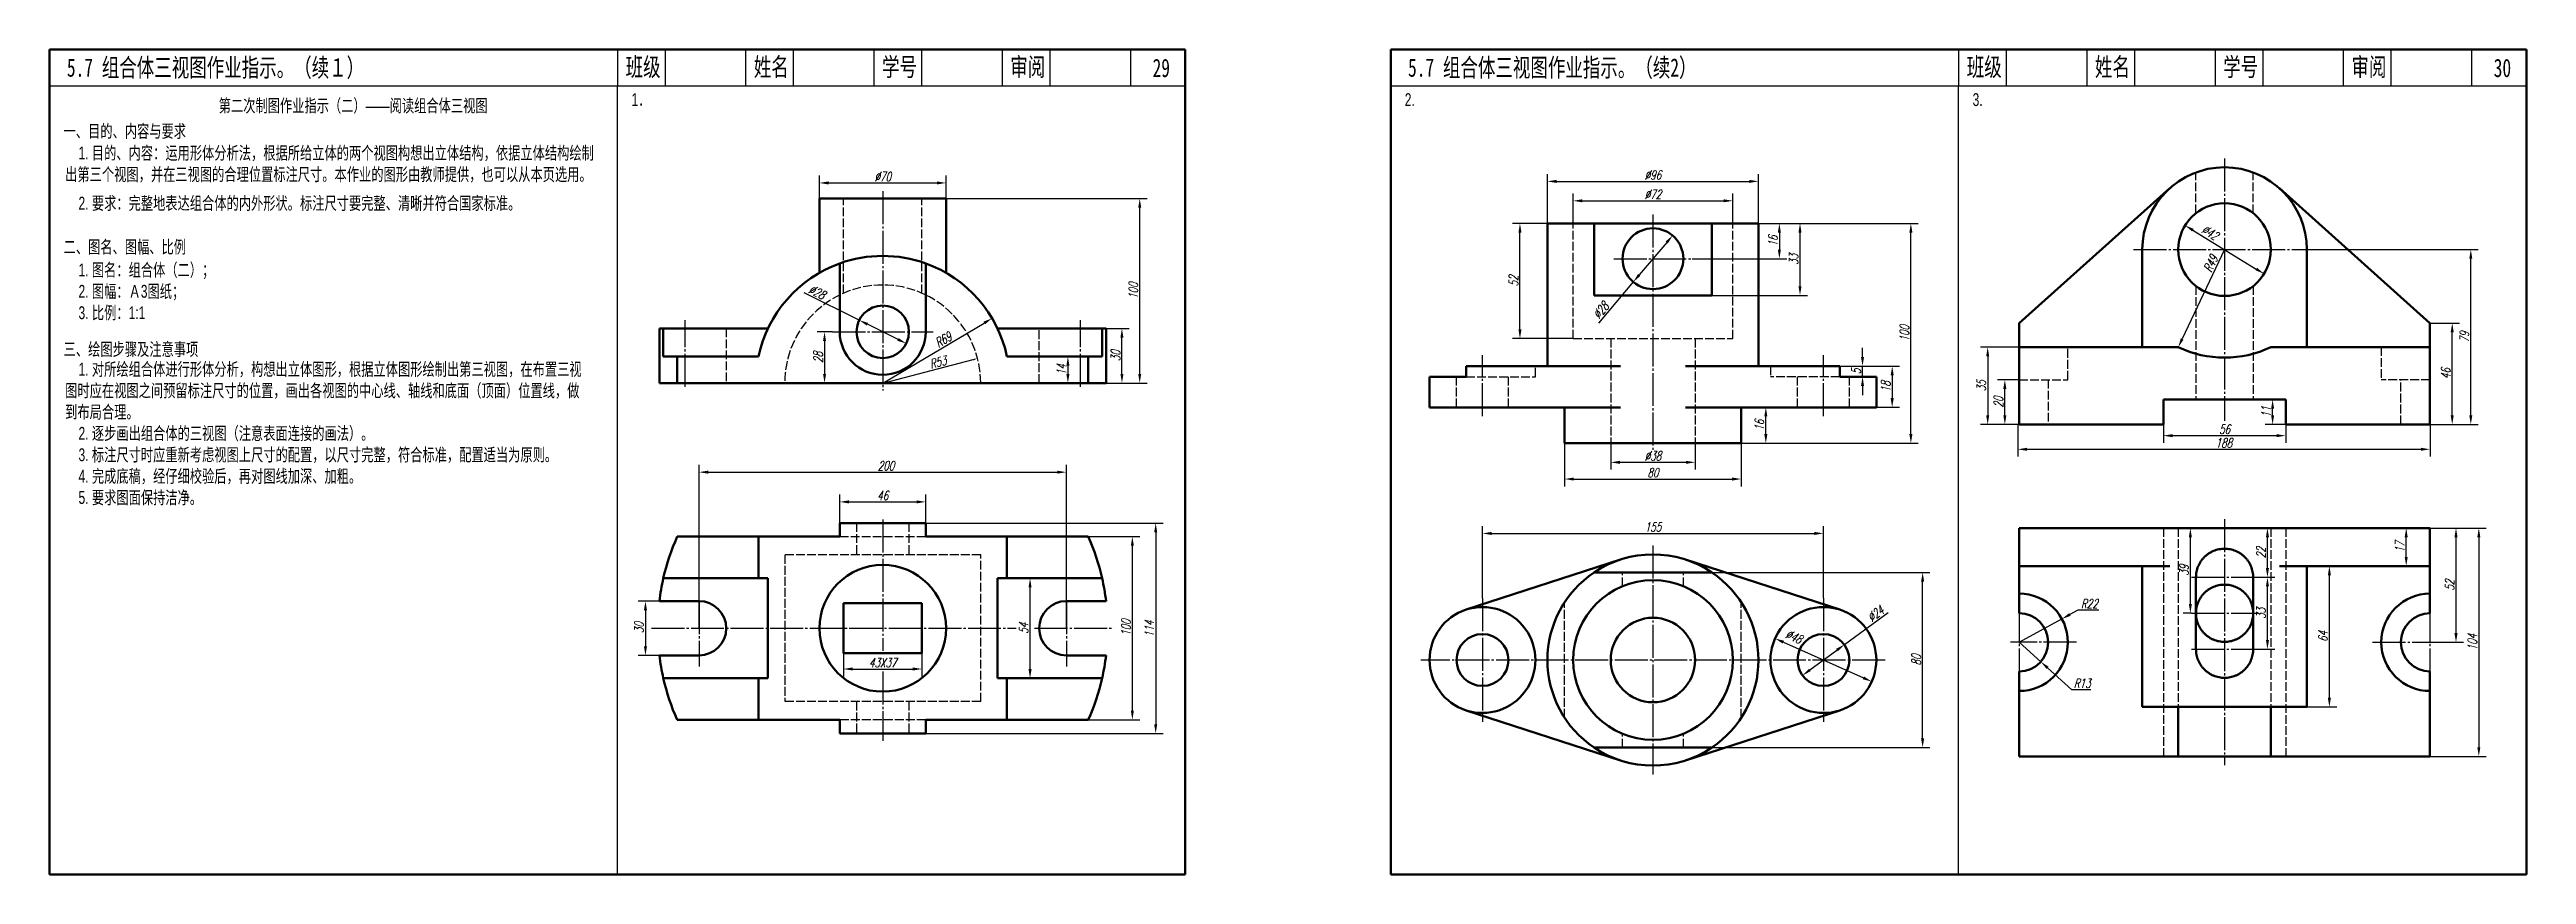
# Model space of a CAD drawing. Header units: millimetres. Extents: x 94 to 2877, y 87 to 1089.
# Drawn here: x 1623 to 2299, y 90 to 315 of the extents above; entities that cross this region are included whole.
import ezdxf

# ---------------------------------------------------------------- set-up
doc = ezdxf.new("R2010")
doc.units = ezdxf.units.MM
doc.header["$LTSCALE"] = 0.6
doc.header["$PDMODE"] = 33
doc.header["$PDSIZE"] = 1.5
doc.linetypes.add('myCENTER', pattern=[18, 15, -1, 1, -1])
doc.linetypes.add('myHIDDEN', pattern=[5, 4, -1])
doc.layers.get('Defpoints').update_dxf_attribs({"lineweight": 20})
for name, color, linetype, lineweight in [('中心线', 7, 'myCENTER', 25), ('尺寸', 7, 'Continuous', 25), ('标题文字', 7, 'Continuous', 25), ('粗实线', 7, 'Continuous', 50), ('细实线', 7, 'Continuous', 25), ('虚线', 7, 'myHIDDEN', 25)]:
    doc.layers.add(name, color=color, linetype=linetype, lineweight=lineweight)
doc.styles.add('图中汉字2-3.5号', font='', dxfattribs={"width": 0.7, "height": 3.5})
doc.styles.add('尺寸文字1-2.5号', font='txt.shx', dxfattribs={"width": 0.7, "oblique": 15, "height": 2.5})
doc.styles.add('标题汉字1-5号', font='', dxfattribs={"width": 0.7, "height": 5})
doc.styles.add('标题汉字2-3.5号', font='', dxfattribs={"width": 0.7, "height": 3.5})
doc.styles.get('图中汉字2-3.5号').set_extended_font_data('FZFangSong-Z02')
doc.styles.get('标题汉字1-5号').set_extended_font_data('SimSun')
doc.styles.get('标题汉字2-3.5号').set_extended_font_data('FZFangSong-Z02')
doc.dimstyles.new('尺寸25', dxfattribs={"dimtxt": 2.5, "dimasz": 2.5, "dimexe": 2, "dimexo": 0, "dimgap": 0.5, "dimtad": 1, "dimdec": 0, "dimdsep": 46, "dimtxsty": '尺寸文字1-2.5号', "dimcen": 0, "dimadec": 0, "dimazin": 0, "dimtfac": 1, "dimtdec": 0, "dimtmove": 0, "dimatfit": 3, "dimfxl": 1, "dimarcsym": 0})
doc.dimstyles.new('尺寸25$3', dxfattribs={"dimtxt": 2.5, "dimasz": 2.5, "dimexe": 1, "dimexo": 0, "dimgap": 0.5, "dimtad": 1, "dimdec": 0, "dimdsep": 46, "dimtxsty": '尺寸文字1-2.5号', "dimcen": 0, "dimadec": 0, "dimazin": 0, "dimtfac": 1, "dimtdec": 0, "dimtmove": 0, "dimatfit": 1, "dimfxl": 1, "dimarcsym": 0})
doc.dimstyles.new('尺寸25$4', dxfattribs={"dimtxt": 2.5, "dimasz": 2.5, "dimexe": 1, "dimexo": 0, "dimgap": 0.5, "dimtad": 1, "dimdec": 0, "dimdsep": 46, "dimtxsty": '尺寸文字1-2.5号', "dimcen": 0, "dimadec": 0, "dimazin": 0, "dimtfac": 1, "dimtdec": 0, "dimtmove": 0, "dimatfit": 1, "dimfxl": 1, "dimarcsym": 0})
doc.dimstyles.new('水平标注25', dxfattribs={"dimtxt": 2.5, "dimasz": 2.5, "dimexe": 2, "dimexo": 0, "dimgap": 0.5, "dimtad": 1, "dimtih": 1, "dimtoh": 1, "dimdec": 0, "dimzin": 0, "dimdsep": 46, "dimtxsty": '尺寸文字1-2.5号', "dimcen": 0, "dimadec": 0, "dimazin": 0, "dimtfac": 1, "dimtdec": 0, "dimtmove": 1, "dimatfit": 3, "dimfxl": 1, "dimtolj": 1, "dimtzin": 0, "dimarcsym": 0})

msp = doc.modelspace()

# ---------------------------------------------------------------- texts
at = {"layer": '中心线', "char_height": 3.5, "attachment_point": 1, "style": '图中汉字2-3.5号'}
for s, insert, width in [('    1. 目的、内容：运用形体分析法，根据所给立体的两个视图构想出立体结构，依据立体结构绘制出第三个视图，并在三视图的合理位置标注尺寸。本作业的图形由教师提供，也可以从本页选用。', (1627.698, 288.261), 143.92773), ('    2. 要求：完整地表达组合体的内外形状。标注尺寸要完整、清晰并符合国家标准。', (1627.698, 274.567), 142.62311), ('    1. 图名：组合体（二）；\\P    2. 图幅：Ａ3图纸；\\P    3. 比例：1:1', (1627.698, 256.358), 141.9708), ('    1. 对所绘组合体进行形体分析，构想出立体图形，根据立体图形绘制出第三视图，在布置三视图时应在视图之间预留标注尺寸的位置，画出各视图的中心线、轴线和底面（顶面）位置线，做到布局合理。\\P    2. 逐步画出组合体的三视图（注意表面连接的画法）。\\P    3. 标注尺寸时应重新考虑视图上尺寸的配置，以尺寸完整，符合标准，配置适当为原则。\\P    4. 完成底稿，经仔细校验后，再对图线加深、加粗。\\P    5. 要求图面保持洁净。', (1627.698, 229.285), 142.29695)]:
    msp.add_mtext(s, dxfattribs=dict(at, insert=insert, width=width))
at = {"layer": '尺寸', "insert": (1865.951, 229.409), "char_height": 2.5, "attachment_point": 5, "rotation": 14.486862, "style": '尺寸文字1-2.5号'}
msp.add_mtext('R53', dxfattribs=at)
at = {"layer": '标题文字', "width": 0.7}
for s, height, style, p in [('5.7 组合体三视图作业指示。（续１）', 5, '标题汉字1-5号', (1628.164, 307.314)), ('班级', 5, '标题汉字1-5号', (1780.655, 307.48)), ('姓名', 5, '标题汉字1-5号', (1815.655, 307.48)), ('学号', 5, '标题汉字1-5号', (1850.655, 307.48)), ('审阅', 5, '标题汉字1-5号', (1885.655, 307.48)), ('29', 5, '标题汉字1-5号', (1924.486, 307.212)), ('5.7 组合体三视图作业指示。（续2）', 5, '标题汉字1-5号', (1994.211, 307.314)), ('班级', 5, '标题汉字1-5号', (2146.703, 307.48)), ('姓名', 5, '标题汉字1-5号', (2181.703, 307.48)), ('学号', 5, '标题汉字1-5号', (2216.703, 307.48)), ('审阅', 5, '标题汉字1-5号', (2251.703, 307.48)), ('30', 5, '标题汉字1-5号', (2290.534, 307.212)), ('第二次制图作业指示（二）——阅读组合体三视图', 3.5, '标题汉字2-3.5号', (1669.603, 297.669)), ('1． ', 3.5, '标题汉字2-3.5号', (1782.267, 299.309)), ('2.', 3.5, '标题汉字2-3.5号', (1993.315, 299.309)), ('3.', 3.5, '标题汉字2-3.5号', (2148.315, 299.309)), ('一、目的、内容与要求', 3.5, '图中汉字2-3.5号', (1627.267, 290.727)), ('二、图名、图幅、比例', 3.5, '图中汉字2-3.5号', (1627.267, 259.129)), ('三、绘图步骤及注意事项', 3.5, '图中汉字2-3.5号', (1627.267, 231.218))]:
    msp.add_text(s, height=height, dxfattribs=dict(at, style=style)).set_placement(p)

# ---------------------------------------------------------------- blocks, each defined once
blk = doc.blocks.new('*D46')
at = {"layer": 'Defpoints', "color": 0}
for p in [(1900.96, 199.44), (1800.71, 156.86), (1900.96, 156.86)]:
    blk.add_point(p, dxfattribs=at)
at = {"layer": '尺寸', "color": 0, "lineweight": -2}
for p, q in [((1800.71, 156.86), (1800.71, 201.44)), ((1803.21, 199.44), (1898.46, 199.44)), ((1900.96, 156.86), (1900.96, 201.44))]:
    blk.add_line(p, q, dxfattribs=at)
at = {"layer": '尺寸', "color": 0}
for points in [[(1803.21, 199.86), (1803.21, 199.02), (1800.71, 199.44)], [(1898.46, 199.86), (1898.46, 199.02), (1900.96, 199.44)]]:
    blk.add_solid(points, dxfattribs=at)
at = {"layer": '尺寸', "color": 0, "insert": (1851.73, 201.19), "char_height": 2.5, "attachment_point": 5, "style": '尺寸文字1-2.5号'}
blk.add_mtext('200', dxfattribs=at)
blk = doc.blocks.new('*D47')
at = {"layer": 'Defpoints', "color": 0}
for p in [(1880.69, 241.41), (1850.84, 223.75)]:
    blk.add_point(p, dxfattribs=at)
at = {"layer": '尺寸', "color": 0, "lineweight": -2}
blk.add_line((1850.84, 223.75), (1878.54, 240.13), dxfattribs=at)
at = {"layer": '尺寸', "color": 0}
blk.add_solid([(1878.33, 240.49), (1878.75, 239.78), (1880.69, 241.41)], dxfattribs=at)
at = {"layer": '尺寸', "color": 0, "insert": (1867.38, 235.57), "char_height": 2.5, "attachment_point": 5, "rotation": 30.59778, "style": '尺寸文字1-2.5号'}
blk.add_mtext('R69', dxfattribs=at)
blk = doc.blocks.new('*D48')
at = {"layer": 'Defpoints', "color": 0}
for p in [(1891.05, 170.5), (1910.72, 170.5), (1910.72, 143.22)]:
    blk.add_point(p, dxfattribs=at)
at = {"layer": '尺寸', "color": 0, "lineweight": -2}
for p, q in [((1910.72, 170.5), (1889.05, 170.5)), ((1891.05, 145.72), (1891.05, 168)), ((1910.72, 143.22), (1889.05, 143.22))]:
    blk.add_line(p, q, dxfattribs=at)
at = {"layer": '尺寸', "color": 0}
for points in [[(1890.64, 168), (1891.47, 168), (1891.05, 170.5)], [(1890.64, 145.72), (1891.47, 145.72), (1891.05, 143.22)]]:
    blk.add_solid(points, dxfattribs=at)
at = {"layer": '尺寸', "color": 0, "insert": (1889.3, 156.85), "char_height": 2.5, "attachment_point": 5, "rotation": 90, "style": '尺寸文字1-2.5号'}
blk.add_mtext('54', dxfattribs=at)
blk = doc.blocks.new('*D49')
at = {"layer": 'Defpoints', "color": 0}
for p in [(1906.93, 181.86), (1918.97, 181.86), (1906.93, 131.86)]:
    blk.add_point(p, dxfattribs=at)
at = {"layer": '尺寸', "color": 0, "lineweight": -2}
for p, q in [((1906.93, 181.86), (1920.97, 181.86)), ((1918.97, 134.36), (1918.97, 179.36)), ((1906.93, 131.86), (1920.97, 131.86))]:
    blk.add_line(p, q, dxfattribs=at)
at = {"layer": '尺寸', "color": 0}
for points in [[(1918.56, 179.36), (1919.39, 179.36), (1918.97, 181.86)], [(1918.56, 134.36), (1919.39, 134.36), (1918.97, 131.86)]]:
    blk.add_solid(points, dxfattribs=at)
at = {"layer": '尺寸', "color": 0, "insert": (1917.22, 157.01), "char_height": 2.5, "attachment_point": 5, "rotation": 90, "style": '尺寸文字1-2.5号'}
blk.add_mtext('100', dxfattribs=at)
blk = doc.blocks.new('*D50')
at = {"layer": 'Defpoints', "color": 0}
for p in [(1904.8, 230.99), (1901.38, 223.75), (1904.8, 223.75)]:
    blk.add_point(p, dxfattribs=at)
at = {"layer": '尺寸', "color": 0, "lineweight": -2}
for p, q in [((1904.8, 230.99), (1899.38, 230.99)), ((1904.8, 223.75), (1899.38, 223.75)), ((1901.38, 228.49), (1901.38, 226.25))]:
    blk.add_line(p, q, dxfattribs=at)
at = {"layer": '尺寸', "color": 0}
for points in [[(1900.97, 228.49), (1901.8, 228.49), (1901.38, 230.99)], [(1900.97, 226.25), (1901.8, 226.25), (1901.38, 223.75)]]:
    blk.add_solid(points, dxfattribs=at)
at = {"layer": '尺寸', "color": 0, "insert": (1899.63, 227.37), "char_height": 2.5, "attachment_point": 5, "rotation": 90, "style": '尺寸文字1-2.5号'}
blk.add_mtext('14', dxfattribs=at)
blk = doc.blocks.new('*D51')
at = {"layer": 'Defpoints', "color": 0}
for p in [(1911.8, 238.63), (1916.13, 238.63), (1911.8, 223.75)]:
    blk.add_point(p, dxfattribs=at)
at = {"layer": '尺寸', "color": 0, "lineweight": -2}
for p, q in [((1911.8, 238.63), (1918.13, 238.63)), ((1916.13, 226.25), (1916.13, 236.13)), ((1911.8, 223.75), (1918.13, 223.75))]:
    blk.add_line(p, q, dxfattribs=at)
at = {"layer": '尺寸', "color": 0}
for points in [[(1915.71, 236.13), (1916.54, 236.13), (1916.13, 238.63)], [(1915.71, 226.25), (1916.54, 226.25), (1916.13, 223.75)]]:
    blk.add_solid(points, dxfattribs=at)
at = {"layer": '尺寸', "color": 0, "insert": (1914.38, 231.19), "char_height": 2.5, "attachment_point": 5, "rotation": 90, "style": '尺寸文字1-2.5号'}
blk.add_mtext('30', dxfattribs=at)
blk = doc.blocks.new('*D52')
at = {"layer": 'Defpoints', "color": 0}
for p in [(1868.12, 274.06), (1920.98, 274.06), (1916.75, 223.75)]:
    blk.add_point(p, dxfattribs=at)
at = {"layer": '尺寸', "color": 0, "lineweight": -2}
for p, q in [((1868.12, 274.06), (1922.98, 274.06)), ((1920.98, 226.25), (1920.98, 271.56)), ((1916.75, 223.75), (1922.98, 223.75))]:
    blk.add_line(p, q, dxfattribs=at)
at = {"layer": '尺寸', "color": 0}
for points in [[(1920.57, 271.56), (1921.4, 271.56), (1920.98, 274.06)], [(1920.57, 226.25), (1921.4, 226.25), (1920.98, 223.75)]]:
    blk.add_solid(points, dxfattribs=at)
at = {"layer": '尺寸', "color": 0, "insert": (1919.23, 248.91), "char_height": 2.5, "attachment_point": 5, "rotation": 90, "style": '尺寸文字1-2.5号'}
blk.add_mtext('100', dxfattribs=at)
blk = doc.blocks.new('*D53')
at = {"layer": 'Defpoints', "color": 0}
for p in [(1862.56, 185.57), (1862.56, 128.16), (1925.34, 128.16)]:
    blk.add_point(p, dxfattribs=at)
at = {"layer": '尺寸', "color": 0, "lineweight": -2}
for p, q in [((1862.56, 185.57), (1927.34, 185.57)), ((1925.34, 183.07), (1925.34, 130.66)), ((1862.56, 128.16), (1927.34, 128.16))]:
    blk.add_line(p, q, dxfattribs=at)
at = {"layer": '尺寸', "color": 0}
for points in [[(1924.93, 183.07), (1925.76, 183.07), (1925.34, 185.57)], [(1924.93, 130.66), (1925.76, 130.66), (1925.34, 128.16)]]:
    blk.add_solid(points, dxfattribs=at)
at = {"layer": '尺寸', "color": 0, "insert": (1923.59, 156.68), "char_height": 2.5, "attachment_point": 5, "rotation": 90, "style": '尺寸文字1-2.5号'}
blk.add_mtext('114', dxfattribs=at)
blk = doc.blocks.new('*D54')
at = {"layer": 'Defpoints', "color": 0}
for p in [(1868.12, 278.33), (1833.55, 274.06), (1868.12, 274.06)]:
    blk.add_point(p, dxfattribs=at)
at = {"layer": '尺寸', "color": 0, "lineweight": -2}
for p, q in [((1833.55, 274.06), (1833.55, 280.33)), ((1836.05, 278.33), (1865.62, 278.33)), ((1868.12, 274.06), (1868.12, 280.33))]:
    blk.add_line(p, q, dxfattribs=at)
at = {"layer": '尺寸', "color": 0}
for points in [[(1836.05, 278.75), (1836.05, 277.92), (1833.55, 278.33)], [(1865.62, 278.75), (1865.62, 277.92), (1868.12, 278.33)]]:
    blk.add_solid(points, dxfattribs=at)
at = {"layer": '尺寸', "color": 0, "insert": (1850.84, 280.08), "char_height": 2.5, "attachment_point": 5, "style": '尺寸文字1-2.5号'}
blk.add_mtext('%%c70', dxfattribs=at)
blk = doc.blocks.new('*D55')
at = {"layer": 'Defpoints', "color": 0}
for p in [(1840.12, 150.03), (1861.55, 150.03), (1861.55, 145.75)]:
    blk.add_point(p, dxfattribs=at)
at = {"layer": '尺寸', "color": 0, "lineweight": -2}
for p, q in [((1840.12, 150.03), (1840.12, 143.75)), ((1861.55, 150.03), (1861.55, 143.75)), ((1842.62, 145.75), (1859.05, 145.75))]:
    blk.add_line(p, q, dxfattribs=at)
at = {"layer": '尺寸', "color": 0}
for points in [[(1842.62, 146.17), (1842.62, 145.34), (1840.12, 145.75)], [(1859.05, 146.17), (1859.05, 145.34), (1861.55, 145.75)]]:
    blk.add_solid(points, dxfattribs=at)
at = {"layer": '尺寸', "color": 0, "insert": (1850.84, 147.5), "char_height": 2.5, "attachment_point": 5, "style": '尺寸文字1-2.5号'}
blk.add_mtext('43X37', dxfattribs=at)
blk = doc.blocks.new('*D56')
at = {"layer": 'Defpoints', "color": 0}
for p in [(1789.87, 164.27), (1786.08, 149.45), (1789.87, 149.45)]:
    blk.add_point(p, dxfattribs=at)
at = {"layer": '尺寸', "color": 0, "lineweight": -2}
for p, q in [((1789.87, 164.27), (1784.08, 164.27)), ((1786.08, 161.77), (1786.08, 151.95)), ((1789.87, 149.45), (1784.08, 149.45))]:
    blk.add_line(p, q, dxfattribs=at)
at = {"layer": '尺寸', "color": 0}
for points in [[(1785.66, 161.77), (1786.5, 161.77), (1786.08, 164.27)], [(1785.66, 151.95), (1786.5, 151.95), (1786.08, 149.45)]]:
    blk.add_solid(points, dxfattribs=at)
at = {"layer": '尺寸', "color": 0, "insert": (1784.33, 157.02), "char_height": 2.5, "attachment_point": 5, "rotation": 90, "style": '尺寸文字1-2.5号'}
blk.add_mtext('30', dxfattribs=at)
blk = doc.blocks.new('*D57')
at = {"layer": 'Defpoints', "color": 0}
for p in [(1837.11, 237.72), (1834.96, 223.75), (1850.84, 223.75)]:
    blk.add_point(p, dxfattribs=at)
at = {"layer": '尺寸', "color": 0, "lineweight": -2}
for p, q in [((1837.11, 237.72), (1832.96, 237.72)), ((1834.96, 235.22), (1834.96, 226.25)), ((1850.84, 223.75), (1832.96, 223.75))]:
    blk.add_line(p, q, dxfattribs=at)
at = {"layer": '尺寸', "color": 0}
for points in [[(1834.54, 235.22), (1835.37, 235.22), (1834.96, 237.72)], [(1834.54, 226.25), (1835.37, 226.25), (1834.96, 223.75)]]:
    blk.add_solid(points, dxfattribs=at)
at = {"layer": '尺寸', "color": 0, "insert": (1833.21, 230.74), "char_height": 2.5, "attachment_point": 5, "rotation": 90, "style": '尺寸文字1-2.5号'}
blk.add_mtext('28', dxfattribs=at)
blk = doc.blocks.new('*D1')
at = {"layer": 'Defpoints', "color": 0}
for p in [(1844.43, 240.9), (1857.25, 234.54)]:
    blk.add_point(p, dxfattribs=at)
at = {"layer": '尺寸', "color": 0, "lineweight": -2}
for p, q in [((1844.43, 240.9), (1829.39, 248.37)), ((1855.01, 235.65), (1846.67, 239.79))]:
    blk.add_line(p, q, dxfattribs=at)
at = {"layer": '尺寸', "color": 0}
for points in [[(1846.85, 240.16), (1846.48, 239.42), (1844.43, 240.9)], [(1855.19, 236.02), (1854.82, 235.28), (1857.25, 234.54)]]:
    blk.add_solid(points, dxfattribs=at)
at = {"layer": '尺寸', "color": 0, "insert": (1832.89, 248.59), "char_height": 2.5, "attachment_point": 5, "rotation": 333.59202, "style": '尺寸文字1-2.5号'}
blk.add_mtext('%%c28', dxfattribs=at)
blk = doc.blocks.new('*D60')
at = {"layer": 'Defpoints', "color": 0}
for p in [(1862.56, 191.33), (1839.11, 185.57), (1862.56, 185.57)]:
    blk.add_point(p, dxfattribs=at)
at = {"layer": '尺寸', "color": 0, "lineweight": -2}
for p, q in [((1839.11, 185.57), (1839.11, 193.33)), ((1841.61, 191.33), (1860.06, 191.33)), ((1862.56, 185.57), (1862.56, 193.33))]:
    blk.add_line(p, q, dxfattribs=at)
at = {"layer": '尺寸', "color": 0}
for points in [[(1841.61, 191.75), (1841.61, 190.92), (1839.11, 191.33)], [(1860.06, 191.75), (1860.06, 190.92), (1862.56, 191.33)]]:
    blk.add_solid(points, dxfattribs=at)
at = {"layer": '尺寸', "color": 0, "insert": (1850.84, 193.08), "char_height": 2.5, "attachment_point": 5, "style": '尺寸文字1-2.5号'}
blk.add_mtext('46', dxfattribs=at)
blk = doc.blocks.new('*D61')
at = {"layer": 'Defpoints', "color": 0}
for p in [(2089.86, 278.76), (2032.26, 267.29), (2089.86, 267.29)]:
    blk.add_point(p, dxfattribs=at)
at = {"layer": '尺寸', "color": 0, "lineweight": -2}
for p, q in [((2032.26, 267.29), (2032.26, 280.76)), ((2034.76, 278.76), (2087.36, 278.76)), ((2089.86, 267.29), (2089.86, 280.76))]:
    blk.add_line(p, q, dxfattribs=at)
at = {"layer": '尺寸', "color": 0}
for points in [[(2034.76, 279.18), (2034.76, 278.34), (2032.26, 278.76)], [(2087.36, 279.18), (2087.36, 278.34), (2089.86, 278.76)]]:
    blk.add_solid(points, dxfattribs=at)
at = {"layer": '尺寸', "color": 0, "insert": (2061.06, 280.51), "char_height": 2.5, "attachment_point": 5, "style": '尺寸文字1-2.5号'}
blk.add_mtext('%%c96', dxfattribs=at)
blk = doc.blocks.new('*D62')
at = {"layer": 'Defpoints', "color": 0}
for p in [(2082.84, 273.46), (2039.28, 267.29), (2082.84, 267.29)]:
    blk.add_point(p, dxfattribs=at)
at = {"layer": '尺寸', "color": 0, "lineweight": -2}
for p, q in [((2039.28, 267.29), (2039.28, 275.46)), ((2041.78, 273.46), (2080.34, 273.46)), ((2082.84, 267.29), (2082.84, 275.46))]:
    blk.add_line(p, q, dxfattribs=at)
at = {"layer": '尺寸', "color": 0}
for points in [[(2041.78, 273.88), (2041.78, 273.05), (2039.28, 273.46)], [(2080.34, 273.88), (2080.34, 273.05), (2082.84, 273.46)]]:
    blk.add_solid(points, dxfattribs=at)
at = {"layer": '尺寸', "color": 0, "insert": (2061.06, 275.21), "char_height": 2.5, "attachment_point": 5, "style": '尺寸文字1-2.5号'}
blk.add_mtext('%%c72', dxfattribs=at)
blk = doc.blocks.new('*D63')
at = {"layer": 'Defpoints', "color": 0}
for p in [(2066.43, 263.99), (2055.7, 251.33)]:
    blk.add_point(p, dxfattribs=at)
at = {"layer": '尺寸', "color": 0, "lineweight": -2}
for p, q in [((2064.81, 262.08), (2057.32, 253.24)), ((2055.7, 251.33), (2046.2, 240.11))]:
    blk.add_line(p, q, dxfattribs=at)
at = {"layer": '尺寸', "color": 0}
for points in [[(2064.49, 262.35), (2065.13, 261.82), (2066.43, 263.99)], [(2057, 253.51), (2057.64, 252.97), (2055.7, 251.33)]]:
    blk.add_solid(points, dxfattribs=at)
at = {"layer": '尺寸', "color": 0, "insert": (2046.83, 243.56), "char_height": 2.5, "attachment_point": 5, "rotation": 49.74022, "style": '尺寸文字1-2.5号'}
blk.add_mtext('%%c28', dxfattribs=at)
blk = doc.blocks.new('*D64')
at = {"layer": 'Defpoints', "color": 0}
for p in [(2077.14, 267.29), (2101.2, 267.29), (2077.14, 247.64)]:
    blk.add_point(p, dxfattribs=at)
at = {"layer": '尺寸', "color": 0, "lineweight": -2}
for p, q in [((2077.14, 267.29), (2103.2, 267.29)), ((2101.2, 250.14), (2101.2, 264.79)), ((2077.14, 247.64), (2103.2, 247.64))]:
    blk.add_line(p, q, dxfattribs=at)
at = {"layer": '尺寸', "color": 0}
for points in [[(2100.78, 264.79), (2101.61, 264.79), (2101.2, 267.29)], [(2100.78, 250.14), (2101.61, 250.14), (2101.2, 247.64)]]:
    blk.add_solid(points, dxfattribs=at)
at = {"layer": '尺寸', "color": 0, "insert": (2099.45, 257.46), "char_height": 2.5, "attachment_point": 5, "rotation": 90, "style": '尺寸文字1-2.5号'}
blk.add_mtext('33', dxfattribs=at)
blk = doc.blocks.new('*D65')
at = {"layer": 'Defpoints', "color": 0}
for p in [(2077.52, 267.29), (2071.76, 257.66), (2095.57, 257.66)]:
    blk.add_point(p, dxfattribs=at)
at = {"layer": '尺寸', "color": 0, "lineweight": -2}
for p, q in [((2077.52, 267.29), (2097.57, 267.29)), ((2095.57, 264.79), (2095.57, 260.16)), ((2071.76, 257.66), (2097.57, 257.66))]:
    blk.add_line(p, q, dxfattribs=at)
at = {"layer": '尺寸', "color": 0}
for points in [[(2095.15, 264.79), (2095.98, 264.79), (2095.57, 267.29)], [(2095.15, 260.16), (2095.98, 260.16), (2095.57, 257.66)]]:
    blk.add_solid(points, dxfattribs=at)
at = {"layer": '尺寸', "color": 0, "insert": (2093.82, 262.48), "char_height": 2.5, "attachment_point": 5, "rotation": 90, "style": '尺寸文字1-2.5号'}
blk.add_mtext('16', dxfattribs=at)
blk = doc.blocks.new('*D66')
at = {"layer": 'Defpoints', "color": 0}
for p in [(2112.05, 228.34), (2112.05, 225.48), (2118.27, 228.34)]:
    blk.add_point(p, dxfattribs=at)
at = {"layer": '尺寸', "color": 0, "lineweight": -2}
for p, q in [((2118.27, 230.84), (2118.27, 233.34)), ((2112.05, 228.34), (2120.27, 228.34)), ((2112.05, 225.48), (2120.27, 225.48)), ((2118.27, 225.48), (2118.27, 228.34)), ((2118.27, 222.98), (2118.27, 220.48))]:
    blk.add_line(p, q, dxfattribs=at)
at = {"layer": '尺寸', "color": 0}
for points in [[(2117.85, 230.84), (2118.68, 230.84), (2118.27, 228.34)], [(2117.85, 222.98), (2118.68, 222.98), (2118.27, 225.48)]]:
    blk.add_solid(points, dxfattribs=at)
at = {"layer": '尺寸', "color": 0, "insert": (2116.52, 226.91), "char_height": 2.5, "attachment_point": 5, "rotation": 90, "style": '尺寸文字1-2.5号'}
blk.add_mtext('5', dxfattribs=at)
blk = doc.blocks.new('*D67')
at = {"layer": 'Defpoints', "color": 0}
for p in [(2112.05, 228.34), (2122.03, 217.13), (2126.36, 217.13)]:
    blk.add_point(p, dxfattribs=at)
at = {"layer": '尺寸', "color": 0, "lineweight": -2}
for p, q in [((2112.05, 228.34), (2128.36, 228.34)), ((2126.36, 225.84), (2126.36, 219.63)), ((2122.03, 217.13), (2128.36, 217.13))]:
    blk.add_line(p, q, dxfattribs=at)
at = {"layer": '尺寸', "color": 0}
for points in [[(2125.94, 225.84), (2126.78, 225.84), (2126.36, 228.34)], [(2125.94, 219.63), (2126.78, 219.63), (2126.36, 217.13)]]:
    blk.add_solid(points, dxfattribs=at)
at = {"layer": '尺寸', "color": 0, "insert": (2124.61, 222.74), "char_height": 2.5, "attachment_point": 5, "rotation": 90, "style": '尺寸文字1-2.5号'}
blk.add_mtext('18', dxfattribs=at)
blk = doc.blocks.new('*D68')
at = {"layer": 'Defpoints', "color": 0}
for p in [(2089.86, 267.29), (2131.46, 267.29), (2085.17, 207.33)]:
    blk.add_point(p, dxfattribs=at)
at = {"layer": '尺寸', "color": 0, "lineweight": -2}
for p, q in [((2089.86, 267.29), (2133.46, 267.29)), ((2131.46, 209.83), (2131.46, 264.79)), ((2085.17, 207.33), (2133.46, 207.33))]:
    blk.add_line(p, q, dxfattribs=at)
at = {"layer": '尺寸', "color": 0}
for points in [[(2131.05, 264.79), (2131.88, 264.79), (2131.46, 267.29)], [(2131.05, 209.83), (2131.88, 209.83), (2131.46, 207.33)]]:
    blk.add_solid(points, dxfattribs=at)
at = {"layer": '尺寸', "color": 0, "insert": (2129.71, 237.31), "char_height": 2.5, "attachment_point": 5, "rotation": 90, "style": '尺寸文字1-2.5号'}
blk.add_mtext('100', dxfattribs=at)
blk = doc.blocks.new('*D69')
at = {"layer": 'Defpoints', "color": 0}
for p in [(2085.17, 217.13), (2091.87, 217.13), (2085.17, 207.33)]:
    blk.add_point(p, dxfattribs=at)
at = {"layer": '尺寸', "color": 0, "lineweight": -2}
for p, q in [((2085.17, 217.13), (2093.87, 217.13)), ((2091.87, 209.83), (2091.87, 214.63)), ((2085.17, 207.33), (2093.87, 207.33))]:
    blk.add_line(p, q, dxfattribs=at)
at = {"layer": '尺寸', "color": 0}
for points in [[(2091.46, 214.63), (2092.29, 214.63), (2091.87, 217.13)], [(2091.46, 209.83), (2092.29, 209.83), (2091.87, 207.33)]]:
    blk.add_solid(points, dxfattribs=at)
at = {"layer": '尺寸', "color": 0, "insert": (2090.12, 212.23), "char_height": 2.5, "attachment_point": 5, "rotation": 90, "style": '尺寸文字1-2.5号'}
blk.add_mtext('16', dxfattribs=at)
blk = doc.blocks.new('*D70')
at = {"layer": 'Defpoints', "color": 0}
for p in [(2049.54, 207.33), (2072.58, 207.33), (2072.58, 202.13)]:
    blk.add_point(p, dxfattribs=at)
at = {"layer": '尺寸', "color": 0, "lineweight": -2}
for p, q in [((2049.54, 207.33), (2049.54, 200.13)), ((2072.58, 207.33), (2072.58, 200.13)), ((2052.04, 202.13), (2070.08, 202.13))]:
    blk.add_line(p, q, dxfattribs=at)
at = {"layer": '尺寸', "color": 0}
for points in [[(2052.04, 202.54), (2052.04, 201.71), (2049.54, 202.13)], [(2070.08, 202.54), (2070.08, 201.71), (2072.58, 202.13)]]:
    blk.add_solid(points, dxfattribs=at)
at = {"layer": '尺寸', "color": 0, "insert": (2061.06, 203.88), "char_height": 2.5, "attachment_point": 5, "style": '尺寸文字1-2.5号'}
blk.add_mtext('%%c38', dxfattribs=at)
blk = doc.blocks.new('*D71')
at = {"layer": 'Defpoints', "color": 0}
for p in [(2036.95, 207.33), (2085.17, 207.33), (2085.17, 197.57)]:
    blk.add_point(p, dxfattribs=at)
at = {"layer": '尺寸', "color": 0, "lineweight": -2}
for p, q in [((2036.95, 207.33), (2036.95, 195.57)), ((2085.17, 207.33), (2085.17, 195.57)), ((2039.45, 197.57), (2082.67, 197.57))]:
    blk.add_line(p, q, dxfattribs=at)
at = {"layer": '尺寸', "color": 0}
for points in [[(2039.45, 197.98), (2039.45, 197.15), (2036.95, 197.57)], [(2082.67, 197.98), (2082.67, 197.15), (2085.17, 197.57)]]:
    blk.add_solid(points, dxfattribs=at)
at = {"layer": '尺寸', "color": 0, "insert": (2061.06, 199.32), "char_height": 2.5, "attachment_point": 5, "style": '尺寸文字1-2.5号'}
blk.add_mtext('80', dxfattribs=at)
blk = doc.blocks.new('*D72')
at = {"layer": 'Defpoints', "color": 0}
for p in [(2107.59, 182.73), (2014.54, 165.05), (2107.59, 165.05)]:
    blk.add_point(p, dxfattribs=at)
at = {"layer": '尺寸', "color": 0, "lineweight": -2}
for p, q in [((2014.54, 165.05), (2014.54, 184.73)), ((2017.04, 182.73), (2105.09, 182.73)), ((2107.59, 165.05), (2107.59, 184.73))]:
    blk.add_line(p, q, dxfattribs=at)
at = {"layer": '尺寸', "color": 0}
for points in [[(2017.04, 183.15), (2017.04, 182.31), (2014.54, 182.73)], [(2105.09, 183.15), (2105.09, 182.31), (2107.59, 182.73)]]:
    blk.add_solid(points, dxfattribs=at)
at = {"layer": '尺寸', "color": 0, "insert": (2061.06, 184.48), "char_height": 2.5, "attachment_point": 5, "style": '尺寸文字1-2.5号'}
blk.add_mtext('155', dxfattribs=at)
blk = doc.blocks.new('*D73')
at = {"layer": 'Defpoints', "color": 0}
for p in [(2113.3, 152.39), (2101.88, 144.02)]:
    blk.add_point(p, dxfattribs=at)
at = {"layer": '尺寸', "color": 0, "lineweight": -2}
for p, q in [((2113.3, 152.39), (2125.25, 161.16)), ((2103.9, 145.5), (2111.28, 150.91))]:
    blk.add_line(p, q, dxfattribs=at)
at = {"layer": '尺寸', "color": 0}
for points in [[(2111.04, 151.25), (2111.53, 150.57), (2113.3, 152.39)], [(2103.65, 145.83), (2104.15, 145.16), (2101.88, 144.02)]]:
    blk.add_solid(points, dxfattribs=at)
at = {"layer": '尺寸', "color": 0, "insert": (2121.84, 160.82), "char_height": 2.5, "attachment_point": 5, "rotation": 36.25694, "style": '尺寸文字1-2.5号'}
blk.add_mtext('%%c24', dxfattribs=at)
blk = doc.blocks.new('*D74')
at = {"layer": 'Defpoints', "color": 0}
for p in [(2094.4, 154.08), (2120.78, 142.33)]:
    blk.add_point(p, dxfattribs=at)
at = {"layer": '尺寸', "color": 0, "lineweight": -2}
blk.add_line((2096.68, 153.06), (2118.5, 143.34), dxfattribs=at)
at = {"layer": '尺寸', "color": 0}
for points in [[(2096.85, 153.44), (2096.51, 152.68), (2094.4, 154.08)], [(2118.67, 143.72), (2118.33, 142.96), (2120.78, 142.33)]]:
    blk.add_solid(points, dxfattribs=at)
at = {"layer": '尺寸', "color": 0, "insert": (2099.52, 154.61), "char_height": 2.5, "attachment_point": 5, "rotation": 335.99332, "style": '尺寸文字1-2.5号'}
blk.add_mtext('%%c48', dxfattribs=at)
blk = doc.blocks.new('*D75')
at = {"layer": 'Defpoints', "color": 0}
for p in [(2077.14, 172.1), (2134.67, 172.1), (2077.14, 124.31)]:
    blk.add_point(p, dxfattribs=at)
at = {"layer": '尺寸', "color": 0, "lineweight": -2}
for p, q in [((2077.14, 172.1), (2136.67, 172.1)), ((2134.67, 126.81), (2134.67, 169.6)), ((2077.14, 124.31), (2136.67, 124.31))]:
    blk.add_line(p, q, dxfattribs=at)
at = {"layer": '尺寸', "color": 0}
for points in [[(2134.25, 169.6), (2135.08, 169.6), (2134.67, 172.1)], [(2134.25, 126.81), (2135.08, 126.81), (2134.67, 124.31)]]:
    blk.add_solid(points, dxfattribs=at)
at = {"layer": '尺寸', "color": 0, "insert": (2132.92, 148.2), "char_height": 2.5, "attachment_point": 5, "rotation": 90, "style": '尺寸文字1-2.5号'}
blk.add_mtext('80', dxfattribs=at)
blk = doc.blocks.new('*D76')
at = {"layer": 'Defpoints', "color": 0}
for p in [(2024.76, 267.29), (2039.28, 267.29), (2039.28, 235.88)]:
    blk.add_point(p, dxfattribs=at)
at = {"layer": '尺寸', "color": 0, "lineweight": -2}
for p, q in [((2039.28, 267.29), (2022.76, 267.29)), ((2024.76, 238.38), (2024.76, 264.79)), ((2039.28, 235.88), (2022.76, 235.88))]:
    blk.add_line(p, q, dxfattribs=at)
at = {"layer": '尺寸', "color": 0}
for points in [[(2024.35, 264.79), (2025.18, 264.79), (2024.76, 267.29)], [(2024.35, 238.38), (2025.18, 238.38), (2024.76, 235.88)]]:
    blk.add_solid(points, dxfattribs=at)
at = {"layer": '尺寸', "color": 0, "insert": (2023.01, 251.59), "char_height": 2.5, "attachment_point": 5, "rotation": 90, "style": '尺寸文字1-2.5号'}
blk.add_mtext('52', dxfattribs=at)
blk = doc.blocks.new('*D95')
at = {"layer": 'Defpoints', "color": 0}
for p in [(2217.08, 260.15), (2204.44, 233.53)]:
    blk.add_point(p, dxfattribs=at)
at = {"layer": '尺寸', "color": 0, "lineweight": -2}
blk.add_line((2217.08, 260.15), (2205.51, 235.79), dxfattribs=at)
at = {"layer": '尺寸', "color": 0}
blk.add_solid([(2205.14, 235.97), (2205.89, 235.61), (2204.44, 233.53)], dxfattribs=at)
at = {"layer": '尺寸', "color": 0, "insert": (2213.31, 256.3), "char_height": 2.5, "attachment_point": 5, "rotation": 64.60521, "style": '尺寸文字1-2.5号'}
blk.add_mtext('R49', dxfattribs=at)
blk = doc.blocks.new('*D96')
at = {"layer": 'Defpoints', "color": 0}
for p in [(2200.38, 212.47), (2233.78, 212.47), (2233.78, 209.4)]:
    blk.add_point(p, dxfattribs=at)
at = {"layer": '尺寸', "color": 0, "lineweight": -2}
for p, q in [((2200.38, 212.47), (2200.38, 207.4)), ((2233.78, 212.47), (2233.78, 207.4)), ((2202.88, 209.4), (2231.28, 209.4))]:
    blk.add_line(p, q, dxfattribs=at)
at = {"layer": '尺寸', "color": 0}
for points in [[(2202.88, 209.82), (2202.88, 208.98), (2200.38, 209.4)], [(2231.28, 209.82), (2231.28, 208.98), (2233.78, 209.4)]]:
    blk.add_solid(points, dxfattribs=at)
at = {"layer": '尺寸', "color": 0, "insert": (2217.08, 211.15), "char_height": 2.5, "attachment_point": 5, "style": '尺寸文字1-2.5号'}
blk.add_mtext('56', dxfattribs=at)
blk = doc.blocks.new('*D97')
at = {"layer": 'Defpoints', "color": 0}
for p in [(2230.2, 219.23), (2233.78, 219.23), (2233.78, 212.47)]:
    blk.add_point(p, dxfattribs=at)
at = {"layer": '尺寸', "color": 0, "lineweight": -2}
for p, q in [((2233.78, 219.23), (2228.2, 219.23)), ((2230.2, 214.97), (2230.2, 216.73)), ((2233.78, 212.47), (2228.2, 212.47))]:
    blk.add_line(p, q, dxfattribs=at)
at = {"layer": '尺寸', "color": 0}
for points in [[(2229.78, 216.73), (2230.61, 216.73), (2230.2, 219.23)], [(2229.78, 214.97), (2230.61, 214.97), (2230.2, 212.47)]]:
    blk.add_solid(points, dxfattribs=at)
at = {"layer": '尺寸', "color": 0, "insert": (2228.45, 215.85), "char_height": 2.5, "attachment_point": 5, "rotation": 90, "style": '尺寸文字1-2.5号'}
blk.add_mtext('11', dxfattribs=at)
blk = doc.blocks.new('*D98')
at = {"layer": 'Defpoints', "color": 0}
for p in [(2266.66, 184.19), (2273.15, 184.19), (2273.15, 173.84)]:
    blk.add_point(p, dxfattribs=at)
at = {"layer": '尺寸', "color": 0, "lineweight": -2}
for p, q in [((2273.15, 184.19), (2264.66, 184.19)), ((2266.66, 176.34), (2266.66, 181.69)), ((2273.15, 173.84), (2264.66, 173.84))]:
    blk.add_line(p, q, dxfattribs=at)
at = {"layer": '尺寸', "color": 0}
for points in [[(2266.24, 181.69), (2267.07, 181.69), (2266.66, 184.19)], [(2266.24, 176.34), (2267.07, 176.34), (2266.66, 173.84)]]:
    blk.add_solid(points, dxfattribs=at)
at = {"layer": '尺寸', "color": 0, "insert": (2264.91, 179.01), "char_height": 2.5, "attachment_point": 5, "rotation": 90, "style": '尺寸文字1-2.5号'}
blk.add_mtext('17', dxfattribs=at)
blk = doc.blocks.new('*D99')
at = {"layer": 'Defpoints', "color": 0}
for p in [(2273.15, 240.13), (2279.21, 240.13), (2273.15, 212.47)]:
    blk.add_point(p, dxfattribs=at)
at = {"layer": '尺寸', "color": 0, "lineweight": -2}
for p, q in [((2273.15, 240.13), (2281.21, 240.13)), ((2279.21, 214.97), (2279.21, 237.63)), ((2273.15, 212.47), (2281.21, 212.47))]:
    blk.add_line(p, q, dxfattribs=at)
at = {"layer": '尺寸', "color": 0}
for points in [[(2278.79, 237.63), (2279.63, 237.63), (2279.21, 240.13)], [(2278.79, 214.97), (2279.63, 214.97), (2279.21, 212.47)]]:
    blk.add_solid(points, dxfattribs=at)
at = {"layer": '尺寸', "color": 0, "insert": (2277.46, 226.3), "char_height": 2.5, "attachment_point": 5, "rotation": 90, "style": '尺寸文字1-2.5号'}
blk.add_mtext('46', dxfattribs=at)
blk = doc.blocks.new('*D100')
at = {"layer": 'Defpoints', "color": 0}
for p in [(2157.11, 224.65), (2161.01, 224.65), (2161.01, 212.47)]:
    blk.add_point(p, dxfattribs=at)
at = {"layer": '尺寸', "color": 0, "lineweight": -2}
for p, q in [((2161.01, 224.65), (2155.11, 224.65)), ((2157.11, 214.97), (2157.11, 222.15)), ((2161.01, 212.47), (2155.11, 212.47))]:
    blk.add_line(p, q, dxfattribs=at)
at = {"layer": '尺寸', "color": 0}
for points in [[(2156.69, 222.15), (2157.53, 222.15), (2157.11, 224.65)], [(2156.69, 214.97), (2157.53, 214.97), (2157.11, 212.47)]]:
    blk.add_solid(points, dxfattribs=at)
at = {"layer": '尺寸', "color": 0, "insert": (2155.36, 218.56), "char_height": 2.5, "attachment_point": 5, "rotation": 90, "style": '尺寸文字1-2.5号'}
blk.add_mtext('20', dxfattribs=at)
blk = doc.blocks.new('*D101')
at = {"layer": 'Defpoints', "color": 0}
for p in [(2161.01, 233.53), (2152.43, 212.47), (2161.01, 212.47)]:
    blk.add_point(p, dxfattribs=at)
at = {"layer": '尺寸', "color": 0, "lineweight": -2}
for p, q in [((2161.01, 233.53), (2150.43, 233.53)), ((2152.43, 231.03), (2152.43, 214.97)), ((2161.01, 212.47), (2150.43, 212.47))]:
    blk.add_line(p, q, dxfattribs=at)
at = {"layer": '尺寸', "color": 0}
for points in [[(2152.01, 231.03), (2152.85, 231.03), (2152.43, 233.53)], [(2152.01, 214.97), (2152.85, 214.97), (2152.43, 212.47)]]:
    blk.add_solid(points, dxfattribs=at)
at = {"layer": '尺寸', "color": 0, "insert": (2150.68, 223), "char_height": 2.5, "attachment_point": 5, "rotation": 90, "style": '尺寸文字1-2.5号'}
blk.add_mtext('35', dxfattribs=at)
blk = doc.blocks.new('*D102')
at = {"layer": 'Defpoints', "color": 0}
for p in [(2241.93, 260.15), (2284.29, 260.15), (2273.15, 212.47)]:
    blk.add_point(p, dxfattribs=at)
at = {"layer": '尺寸', "color": 0, "lineweight": -2}
for p, q in [((2241.93, 260.15), (2286.29, 260.15)), ((2284.29, 214.97), (2284.29, 257.65)), ((2273.15, 212.47), (2286.29, 212.47))]:
    blk.add_line(p, q, dxfattribs=at)
at = {"layer": '尺寸', "color": 0}
for points in [[(2283.87, 257.65), (2284.7, 257.65), (2284.29, 260.15)], [(2283.87, 214.97), (2284.7, 214.97), (2284.29, 212.47)]]:
    blk.add_solid(points, dxfattribs=at)
at = {"layer": '尺寸', "color": 0, "insert": (2282.54, 236.31), "char_height": 2.5, "attachment_point": 5, "rotation": 90, "style": '尺寸文字1-2.5号'}
blk.add_mtext('79', dxfattribs=at)
blk = doc.blocks.new('*D103')
at = {"layer": 'Defpoints', "color": 0}
for p in [(2217.08, 184.19), (2228.78, 184.19), (2226.09, 170.76)]:
    blk.add_point(p, dxfattribs=at)
at = {"layer": '尺寸', "color": 0, "lineweight": -2}
for p, q in [((2217.08, 184.19), (2230.78, 184.19)), ((2228.78, 173.26), (2228.78, 181.69)), ((2226.09, 170.76), (2230.78, 170.76))]:
    blk.add_line(p, q, dxfattribs=at)
at = {"layer": '尺寸', "color": 0}
for points in [[(2228.37, 181.69), (2229.2, 181.69), (2228.78, 184.19)], [(2228.37, 173.26), (2229.2, 173.26), (2228.78, 170.76)]]:
    blk.add_solid(points, dxfattribs=at)
at = {"layer": '尺寸', "color": 0, "insert": (2227.03, 177.48), "char_height": 2.5, "attachment_point": 5, "rotation": 90, "style": '尺寸文字1-2.5号'}
blk.add_mtext('22', dxfattribs=at)
blk = doc.blocks.new('*D104')
at = {"layer": 'Defpoints', "color": 0}
for p in [(2226.09, 170.76), (2228.78, 170.76), (2226.09, 151.15)]:
    blk.add_point(p, dxfattribs=at)
at = {"layer": '尺寸', "color": 0, "lineweight": -2}
for p, q in [((2226.09, 170.76), (2230.78, 170.76)), ((2228.78, 153.65), (2228.78, 168.26)), ((2226.09, 151.15), (2230.78, 151.15))]:
    blk.add_line(p, q, dxfattribs=at)
at = {"layer": '尺寸', "color": 0}
for points in [[(2228.37, 168.26), (2229.2, 168.26), (2228.78, 170.76)], [(2228.37, 153.65), (2229.2, 153.65), (2228.78, 151.15)]]:
    blk.add_solid(points, dxfattribs=at)
at = {"layer": '尺寸', "color": 0, "insert": (2227.03, 160.93), "char_height": 2.5, "attachment_point": 5, "rotation": 90, "style": '尺寸文字1-2.5号'}
blk.add_mtext('33', dxfattribs=at)
blk = doc.blocks.new('*D105')
at = {"layer": 'Defpoints', "color": 0}
for p in [(2160.64, 212.47), (2273.15, 212.47), (2273.15, 205.68)]:
    blk.add_point(p, dxfattribs=at)
at = {"layer": '尺寸', "color": 0, "lineweight": -2}
for p, q in [((2160.64, 212.47), (2160.64, 203.68)), ((2273.15, 212.47), (2273.15, 203.68)), ((2163.14, 205.68), (2270.65, 205.68))]:
    blk.add_line(p, q, dxfattribs=at)
at = {"layer": '尺寸', "color": 0}
for points in [[(2163.14, 206.1), (2163.14, 205.27), (2160.64, 205.68)], [(2270.65, 206.1), (2270.65, 205.27), (2273.15, 205.68)]]:
    blk.add_solid(points, dxfattribs=at)
at = {"layer": '尺寸', "color": 0, "insert": (2216.89, 207.43), "char_height": 2.5, "attachment_point": 5, "style": '尺寸文字1-2.5号'}
blk.add_mtext('188', dxfattribs=at)
blk = doc.blocks.new('*D106')
at = {"layer": 'Defpoints', "color": 0}
for p in [(2273.15, 184.19), (2280.25, 184.19), (2275.55, 153.04)]:
    blk.add_point(p, dxfattribs=at)
at = {"layer": '尺寸', "color": 0, "lineweight": -2}
for p, q in [((2273.15, 184.19), (2282.25, 184.19)), ((2280.25, 155.54), (2280.25, 181.69)), ((2275.55, 153.04), (2282.25, 153.04))]:
    blk.add_line(p, q, dxfattribs=at)
at = {"layer": '尺寸', "color": 0}
for points in [[(2279.83, 181.69), (2280.67, 181.69), (2280.25, 184.19)], [(2279.83, 155.54), (2280.67, 155.54), (2280.25, 153.04)]]:
    blk.add_solid(points, dxfattribs=at)
at = {"layer": '尺寸', "color": 0, "insert": (2278.5, 168.62), "char_height": 2.5, "attachment_point": 5, "rotation": 90, "style": '尺寸文字1-2.5号'}
blk.add_mtext('52', dxfattribs=at)
blk = doc.blocks.new('*D107')
at = {"layer": 'Defpoints', "color": 0}
for p in [(2273.15, 184.19), (2273.15, 121.89), (2286.48, 121.89)]:
    blk.add_point(p, dxfattribs=at)
at = {"layer": '尺寸', "color": 0, "lineweight": -2}
for p, q in [((2273.15, 184.19), (2288.48, 184.19)), ((2286.48, 181.69), (2286.48, 124.39)), ((2273.15, 121.89), (2288.48, 121.89))]:
    blk.add_line(p, q, dxfattribs=at)
at = {"layer": '尺寸', "color": 0}
for points in [[(2286.06, 181.69), (2286.89, 181.69), (2286.48, 184.19)], [(2286.06, 124.39), (2286.89, 124.39), (2286.48, 121.89)]]:
    blk.add_solid(points, dxfattribs=at)
at = {"layer": '尺寸', "color": 0, "insert": (2284.73, 153.04), "char_height": 2.5, "attachment_point": 5, "rotation": 90, "style": '尺寸文字1-2.5号'}
blk.add_mtext('104', dxfattribs=at)
blk = doc.blocks.new('*D108')
at = {"layer": 'Defpoints', "color": 0}
for p in [(2239.53, 173.84), (2245.69, 173.84), (2239.53, 135.39)]:
    blk.add_point(p, dxfattribs=at)
at = {"layer": '尺寸', "color": 0, "lineweight": -2}
for p, q in [((2239.53, 173.84), (2247.69, 173.84)), ((2245.69, 137.89), (2245.69, 171.34)), ((2239.53, 135.39), (2247.69, 135.39))]:
    blk.add_line(p, q, dxfattribs=at)
at = {"layer": '尺寸', "color": 0}
for points in [[(2245.28, 171.34), (2246.11, 171.34), (2245.69, 173.84)], [(2245.28, 137.89), (2246.11, 137.89), (2245.69, 135.39)]]:
    blk.add_solid(points, dxfattribs=at)
at = {"layer": '尺寸', "color": 0, "insert": (2243.94, 154.61), "char_height": 2.5, "attachment_point": 5, "rotation": 90, "style": '尺寸文字1-2.5号'}
blk.add_mtext('64', dxfattribs=at)
blk = doc.blocks.new('*D109')
at = {"layer": 'Defpoints', "color": 0}
for p in [(2207.74, 184.19), (2217.08, 184.19), (2208.07, 160.96)]:
    blk.add_point(p, dxfattribs=at)
at = {"layer": '尺寸', "color": 0, "lineweight": -2}
for p, q in [((2217.08, 184.19), (2205.74, 184.19)), ((2207.74, 163.46), (2207.74, 181.69)), ((2208.07, 160.96), (2205.74, 160.96))]:
    blk.add_line(p, q, dxfattribs=at)
at = {"layer": '尺寸', "color": 0}
for points in [[(2207.33, 181.69), (2208.16, 181.69), (2207.74, 184.19)], [(2207.33, 163.46), (2208.16, 163.46), (2207.74, 160.96)]]:
    blk.add_solid(points, dxfattribs=at)
at = {"layer": '尺寸', "color": 0, "insert": (2205.99, 172.69), "char_height": 2.5, "attachment_point": 5, "rotation": 90, "style": '尺寸文字1-2.5号'}
blk.add_mtext('39', dxfattribs=at)
blk = doc.blocks.new('*D110')
at = {"layer": 'Defpoints', "color": 0}
for p in [(2206.3, 266.75), (2227.86, 253.55)]:
    blk.add_point(p, dxfattribs=at)
at = {"layer": '尺寸', "color": 0, "lineweight": -2}
blk.add_line((2208.44, 265.45), (2225.72, 254.85), dxfattribs=at)
at = {"layer": '尺寸', "color": 0}
for points in [[(2208.65, 265.8), (2208.22, 265.09), (2206.3, 266.75)], [(2225.94, 255.21), (2225.51, 254.5), (2227.86, 253.55)]]:
    blk.add_solid(points, dxfattribs=at)
at = {"layer": '尺寸', "color": 0, "insert": (2213.11, 264.85), "char_height": 2.5, "attachment_point": 5, "rotation": 328.50574, "style": '尺寸文字1-2.5号'}
blk.add_mtext('%%c42', dxfattribs=at)
blk = doc.blocks.new('*D111')
at = {"layer": 'Defpoints', "color": 0}
for p in [(2161.01, 153.04), (2166.91, 147.74)]:
    blk.add_point(p, dxfattribs=at)
at = {"layer": '尺寸', "color": 0, "lineweight": -2}
for p, q in [((2161.01, 153.04), (2166.91, 147.74)), ((2175.4, 140.11), (2168.77, 146.07)), ((2180.54, 140.11), (2175.4, 140.11))]:
    blk.add_line(p, q, dxfattribs=at)
at = {"layer": '尺寸', "color": 0}
blk.add_solid([(2169.05, 146.38), (2168.49, 145.76), (2166.91, 147.74)], dxfattribs=at)
at = {"layer": '尺寸', "color": 0, "insert": (2178.22, 141.86), "char_height": 2.5, "attachment_point": 5, "style": '尺寸文字1-2.5号'}
blk.add_mtext('\\A1;R13', dxfattribs=at)
blk = doc.blocks.new('*D112')
at = {"layer": 'Defpoints', "color": 0}
for p in [(2172.67, 159.41), (2161.01, 153.04)]:
    blk.add_point(p, dxfattribs=at)
at = {"layer": '尺寸', "color": 0, "lineweight": -2}
for p, q in [((2161.01, 153.04), (2172.67, 159.41)), ((2177.06, 161.81), (2174.87, 160.61)), ((2182.79, 161.81), (2177.06, 161.81))]:
    blk.add_line(p, q, dxfattribs=at)
at = {"layer": '尺寸', "color": 0}
blk.add_solid([(2174.67, 160.98), (2175.07, 160.25), (2172.67, 159.41)], dxfattribs=at)
at = {"layer": '尺寸', "color": 0, "insert": (2180.18, 163.56), "char_height": 2.5, "attachment_point": 5, "style": '尺寸文字1-2.5号'}
blk.add_mtext('\\A1;R22', dxfattribs=at)

# ---------------------------------------------------------------- dimensions: what is measured, and where the dimension line sits
at = {"layer": '尺寸'}
for base, p1, p2, text, picture, middle in [((1868.12, 278.333), (1833.551, 274.064), (1868.12, 274.064), '%%c70', '*D54', (1850.836, 280.083)), ((2089.864, 278.76), (2032.264, 267.291), (2089.864, 267.291), '%%c96', '*D61', (2061.064, 280.51)), ((2082.844, 273.462), (2039.284, 267.291), (2082.844, 267.291), '%%c72', '*D62', (2061.064, 275.212)), ((2085.174, 197.565), (2036.954, 207.329), (2085.174, 207.329), '80', '*D71', (2061.064, 199.315)), ((2072.584, 202.128), (2049.544, 207.329), (2072.584, 207.329), '%%c38', '*D70', (2061.064, 203.878)), ((1862.561, 191.335), (1839.11, 185.567), (1862.561, 185.567), '46', '*D60', (1850.836, 193.085)), ((2107.591, 182.729), (2014.537, 165.046), (2107.591, 165.046), '155', '*D72', (2061.064, 184.479)), ((1861.555, 145.754), (1840.117, 150.035), (1861.555, 150.035), '43X37', '*D55', (1850.836, 147.504))]:
    dim = msp.add_linear_dim(base=base, p1=p1, p2=p2, text=text, dimstyle='尺寸25', dxfattribs=at)
    dim.commit()
    dim.dimension.update_dxf_attribs({"geometry": picture, "text_midpoint": middle})
for base, p1, p2, text, picture, middle in [((1920.983, 274.064), (1916.751, 223.753), (1868.12, 274.064), '100', '*D52', (1919.233, 248.909)), ((2024.762, 267.291), (2039.284, 235.88), (2039.284, 267.291), '52', '*D76', (2023.012, 251.586)), ((2095.567, 257.661), (2077.519, 267.291), (2071.761, 257.661), '16', '*D65', (2093.817, 262.476)), ((2131.462, 267.291), (2085.174, 207.329), (2089.864, 267.291), '100', '*D68', (2129.712, 237.31)), ((2284.287, 260.15), (2273.148, 212.473), (2241.929, 260.15), '79', '*D102', (2282.537, 236.311)), ((1834.956, 223.753), (1837.11, 237.72), (1850.836, 223.753), '28', '*D57', (1833.206, 230.736)), ((1916.126, 238.633), (1911.803, 223.753), (1911.803, 238.633), '30', '*D51', (1914.376, 231.193)), ((1901.385, 223.753), (1904.798, 230.994), (1904.798, 223.753), '14', '*D50', (1899.635, 227.374)), ((2118.265, 228.345), (2112.048, 225.476), (2112.048, 228.345), '5', '*D66', (2116.515, 226.91)), ((2152.431, 212.473), (2161.011, 233.53), (2161.011, 212.473), '35', '*D101', (2150.681, 223.002)), ((2126.359, 217.126), (2112.048, 228.345), (2122.034, 217.126), '18', '*D67', (2124.609, 222.735)), ((2157.109, 224.646), (2161.011, 212.473), (2161.011, 224.646), '20', '*D100', (2155.359, 218.56)), ((2091.872, 217.126), (2085.174, 207.329), (2085.174, 217.126), '16', '*D69', (2090.122, 212.227)), ((2230.198, 219.227), (2233.781, 212.473), (2233.781, 219.227), '11', '*D97', (2228.448, 215.85)), ((2228.782, 184.194), (2226.085, 170.76), (2217.08, 184.194), '22', '*D103', (2227.032, 177.477)), ((2266.657, 184.194), (2273.148, 173.835), (2273.148, 184.194), '17', '*D98', (2264.907, 179.015)), ((2134.666, 172.096), (2077.144, 124.31), (2077.144, 172.096), '80', '*D75', (2132.916, 148.203)), ((2245.695, 173.835), (2239.529, 135.388), (2239.529, 173.835), '64', '*D108', (2243.945, 154.612))]:
    dim = msp.add_linear_dim(base=base, p1=p1, p2=p2, angle=90, text=text, dimstyle='尺寸25', dxfattribs=at)
    dim.commit()
    dim.dimension.update_dxf_attribs({"geometry": picture, "text_midpoint": middle})
for p1, p2, text, override, picture, middle in [((2066.426, 263.993), (2055.702, 251.329), '%%c28', {"dimatfit": 2}, '*D63', (2048.166, 242.431)), ((2206.304, 266.751), (2227.855, 253.548), '%%c42', {"dimtmove": 2}, '*D110', (2213.106, 264.847)), ((1857.245, 234.537), (1844.426, 240.903), '%%c28', {"dimatfit": 2}, '*D1', (1832.109, 247.019)), ((2101.885, 144.018), (2113.298, 152.388), '%%c24', {"dimatfit": 2}, '*D73', (2122.874, 159.411)), ((2094.398, 154.079), (2120.785, 142.327), '%%c48', {"dimtmove": 2}, '*D74', (2099.522, 154.61))]:
    dim = msp.add_diameter_dim_2p(p1=p1, p2=p2, text=text, dimstyle='尺寸25$3', override=override, dxfattribs=at)
    dim.commit()
    dim.dimension.update_dxf_attribs({"geometry": picture, "text_midpoint": middle, "dimtype": 163})
for base, p1, p2, text, picture, middle in [((2101.198, 267.291), (2077.144, 247.637), (2077.144, 267.291), '33', '*D64', (2101.198, 257.464)), ((2279.21, 240.129), (2273.148, 212.473), (2273.148, 240.129), '46', '*D99', (2279.21, 226.301)), ((1925.342, 128.157), (1862.561, 185.567), (1862.561, 128.157), '114', '*D53', (1925.342, 156.683)), ((2207.744, 184.194), (2208.074, 160.956), (2217.08, 184.194), '39', '*D109', (2207.744, 172.69)), ((2280.249, 184.194), (2275.548, 153.043), (2273.148, 184.194), '52', '*D106', (2280.249, 168.618)), ((2286.475, 121.891), (2273.148, 184.194), (2273.148, 121.891), '104', '*D107', (2286.475, 153.043)), ((1918.974, 181.862), (1906.933, 131.862), (1906.933, 181.862), '100', '*D49', (1918.974, 157.009)), ((1891.053, 170.502), (1910.718, 143.222), (1910.718, 170.502), '54', '*D48', (1891.053, 156.846)), ((2228.782, 170.76), (2226.085, 151.152), (2226.085, 170.76), '33', '*D104', (2228.782, 160.933)), ((1786.08, 149.451), (1789.868, 164.273), (1789.868, 149.451), '30', '*D56', (1786.08, 157.016))]:
    dim = msp.add_linear_dim(base=base, p1=p1, p2=p2, angle=90, text=text, dimstyle='尺寸25', dxfattribs=at)
    dim.commit()
    dim.dimension.update_dxf_attribs({"geometry": picture, "text_midpoint": middle, "dimtype": 160})
for center, mpoint, text, dimstyle, picture, middle in [((2217.08, 260.15), (2204.443, 233.53), 'R49', '尺寸25$4', '*D95', (2214.895, 255.547)), ((1850.836, 223.753), (1880.69, 241.407), 'R69', '尺寸25$4', '*D47', (1868.266, 234.06)), ((2161.011, 153.043), (2166.912, 147.738), 'R13', '水平标注25', '*D111', (2175.399, 140.107))]:
    dim = msp.add_radius_dim(center=center, mpoint=mpoint, text=text, dimstyle=dimstyle, dxfattribs=at)
    dim.commit()
    dim.dimension.update_dxf_attribs({"geometry": picture, "text_midpoint": middle, "dimtype": 164})
for base, p1, p2, text, picture, middle in [((2273.148, 205.682), (2160.636, 212.473), (2273.148, 212.473), '188', '*D105', (2216.892, 205.682)), ((2233.781, 209.399), (2200.378, 212.473), (2233.781, 212.473), '56', '*D96', (2217.08, 209.399)), ((1900.957, 199.44), (1800.714, 156.862), (1900.957, 156.862), '200', '*D46', (1851.73, 199.44))]:
    dim = msp.add_linear_dim(base=base, p1=p1, p2=p2, text=text, dimstyle='尺寸25', dxfattribs=at)
    dim.commit()
    dim.dimension.update_dxf_attribs({"geometry": picture, "text_midpoint": middle, "dimtype": 160})
dim = msp.add_radius_dim(center=(2161.011, 153.043), mpoint=(2172.675, 159.415), text='R22', dimstyle='水平标注25', dxfattribs=at)
dim.commit()
dim.dimension.update_dxf_attribs({"geometry": '*D112', "text_midpoint": (2180.175, 163.562)})

# ---------------------------------------------------------------- linework, layer by layer
at = {"layer": '中心线'}
for p, q in [((2217.08, 284.999), (2217.08, 213.411)), ((1850.836, 276.064), (1850.836, 221.753)), ((2061.064, 269.691), (2061.064, 204.929)), ((2050.367, 257.661), (2071.761, 257.661)), ((2192.23, 260.15), (2241.929, 260.15)), ((1796.873, 222.753), (1796.873, 240.937)), ((1837.11, 237.72), (1864.561, 237.72)), ((1904.798, 222.753), (1904.798, 240.937)), ((2014.537, 214.726), (2014.537, 231.354)), ((2107.591, 214.726), (2107.591, 231.354)), ((1850.836, 186.567), (1850.836, 150.726)), ((2217.08, 186.594), (2217.08, 119.491)), ((2061.064, 179.403), (2061.064, 117.003)), ((2208.074, 170.76), (2226.085, 170.76)), ((1800.714, 164.273), (1800.714, 146.451)), ((1900.957, 164.273), (1900.957, 146.451)), ((2014.537, 165.046), (2014.537, 131.36)), ((2107.591, 165.046), (2107.591, 131.36)), ((1787.714, 156.862), (1887.27, 156.862)), ((1892.275, 156.862), (1913.957, 156.862)), ((2161.011, 162.177), (2161.011, 142.708)), ((2208.074, 160.956), (2226.085, 160.956)), ((2273.148, 162.177), (2273.148, 142.708)), ((2176.702, 153.043), (2158.611, 153.043)), ((2208.074, 151.152), (2226.085, 151.152)), ((2257.457, 153.043), (2275.548, 153.043)), ((1850.836, 145.03), (1850.836, 126.157)), ((2124.434, 148.203), (1997.694, 148.203))]:
    msp.add_line(p, q, dxfattribs=at)
at = {"layer": '尺寸'}
msp.add_line((1850.836, 223.753), (1875.517, 230.13), dxfattribs=at)
at = {"layer": '粗实线'}
for p, q in [((1623.43, 314.716), (1623.43, 89.716)), ((1933.43, 314.716), (1623.43, 314.716)), ((1933.43, 89.716), (1933.43, 314.716)), ((1989.478, 314.716), (1989.478, 89.716)), ((2299.478, 314.716), (1989.478, 314.716)), ((2299.478, 89.716), (2299.478, 314.716)), ((1839.11, 185.567), (1839.11, 181.862)), ((1862.561, 185.567), (1839.11, 185.567)), ((1862.561, 185.567), (1862.561, 181.862)), ((2161.011, 184.194), (2202.116, 184.194)), ((2161.011, 184.194), (2161.011, 173.835)), ((2202.116, 184.194), (2232.044, 184.194)), ((2232.044, 184.194), (2273.148, 184.194)), ((2273.148, 184.194), (2273.148, 173.835)), ((1794.738, 181.862), (1816.917, 181.862)), ((1839.11, 181.862), (1816.917, 181.862)), ((1816.917, 170.502), (1816.917, 181.862)), ((1884.754, 181.862), (1862.561, 181.862)), ((1884.754, 181.862), (1906.933, 181.862)), ((1884.754, 181.862), (1884.754, 170.502)), ((1819.506, 170.502), (1790.953, 170.502)), ((1819.506, 143.222), (1819.506, 170.502)), ((1910.718, 170.502), (1882.165, 170.502)), ((1882.165, 170.502), (1882.165, 143.222)), ((2010.08, 161.941), (2052.177, 175.597)), ((2077.144, 172.096), (2044.984, 172.096)), ((2069.951, 175.597), (2112.048, 161.941)), ((2161.011, 173.835), (2202.116, 173.835)), ((2161.011, 173.835), (2161.011, 166.333)), ((2194.63, 173.835), (2194.63, 135.388)), ((2209.274, 151.152), (2209.274, 170.76)), ((2224.885, 170.76), (2224.885, 151.152)), ((2232.044, 173.835), (2273.148, 173.835)), ((2239.529, 173.835), (2239.529, 135.388)), ((2273.148, 173.835), (2273.148, 166.333)), ((1789.868, 164.273), (1800.714, 164.273)), ((1840.117, 150.035), (1840.117, 163.69)), ((1840.117, 163.69), (1861.555, 163.69)), ((1861.555, 163.69), (1861.555, 150.035)), ((1900.957, 164.273), (1911.803, 164.273)), ((2161.011, 160.977), (2161.011, 166.333)), ((2273.148, 166.333), (2273.148, 160.977)), ((1800.714, 149.451), (1789.868, 149.451)), ((1861.555, 150.035), (1840.117, 150.035)), ((1911.803, 149.451), (1900.957, 149.451)), ((1790.953, 143.222), (1819.506, 143.222)), ((1816.917, 131.862), (1816.917, 143.222)), ((1882.165, 143.222), (1910.718, 143.222)), ((1884.754, 143.222), (1884.754, 131.862)), ((2161.011, 139.752), (2161.011, 145.108)), ((2273.148, 145.108), (2273.148, 139.752)), ((2161.011, 139.752), (2161.011, 121.891)), ((2194.63, 135.388), (2239.529, 135.388)), ((2204.443, 121.891), (2204.443, 135.388)), ((2229.717, 135.388), (2229.717, 121.891)), ((2273.148, 139.752), (2273.148, 121.891)), ((1816.917, 131.862), (1794.738, 131.862)), ((1816.917, 131.862), (1839.11, 131.862)), ((1839.11, 128.157), (1839.11, 131.862)), ((1862.561, 131.862), (1884.754, 131.862)), ((1862.561, 128.157), (1862.561, 131.862)), ((1906.933, 131.862), (1884.754, 131.862)), ((2052.177, 120.808), (2010.08, 134.465)), ((2112.048, 134.465), (2069.951, 120.808)), ((1862.561, 128.157), (1839.11, 128.157)), ((2044.984, 124.31), (2077.144, 124.31)), ((2161.011, 121.891), (2204.443, 121.891)), ((2229.717, 121.891), (2204.443, 121.891)), ((2229.717, 121.891), (2273.148, 121.891)), ((1623.43, 89.716), (1933.43, 89.716)), ((1989.478, 89.716), (2299.478, 89.716))]:
    msp.add_line(p, q, dxfattribs=at)
at = {"layer": '粗实线', "extrusion": (0, 1, 0)}
for p, q in [((1868.12, 274.064), (1833.551, 274.064)), ((1833.551, 253.823), (1833.551, 274.064)), ((1868.12, 253.823), (1868.12, 274.064)), ((2161.011, 240.129), (2202.116, 276.884)), ((2232.044, 276.884), (2273.148, 240.129)), ((2044.984, 267.291), (2032.264, 267.291)), ((2032.264, 228.345), (2032.264, 267.291)), ((2044.984, 247.637), (2044.984, 267.291)), ((2044.984, 267.291), (2077.144, 267.291)), ((2089.864, 267.291), (2077.144, 267.291)), ((2077.144, 267.291), (2077.144, 247.637)), ((2089.864, 228.345), (2089.864, 267.291)), ((2194.63, 233.53), (2194.63, 260.15)), ((2239.529, 260.15), (2239.529, 233.53)), ((1839.11, 256.394), (1839.11, 237.72)), ((1862.561, 237.72), (1862.561, 256.394)), ((2077.144, 247.637), (2044.984, 247.637)), ((1790.953, 238.633), (1789.868, 238.633)), ((1789.868, 238.633), (1789.868, 223.753)), ((1790.953, 230.994), (1790.953, 238.633)), ((1790.953, 238.633), (1819.506, 238.633)), ((1882.165, 238.633), (1910.718, 238.633)), ((1910.718, 238.633), (1910.718, 230.994)), ((1911.803, 238.633), (1910.718, 238.633)), ((1911.803, 223.753), (1911.803, 238.633)), ((2161.011, 233.53), (2161.011, 240.129)), ((2273.148, 240.129), (2273.148, 233.53)), ((1794.738, 230.994), (1790.953, 230.994)), ((1794.738, 230.994), (1794.738, 223.753)), ((1816.917, 230.994), (1794.738, 230.994)), ((1906.933, 230.994), (1884.754, 230.994)), ((1906.933, 223.753), (1906.933, 230.994)), ((1910.718, 230.994), (1906.933, 230.994)), ((2161.011, 212.473), (2161.011, 233.53)), ((2161.011, 233.53), (2204.443, 233.53)), ((2229.717, 233.53), (2273.148, 233.53)), ((2273.148, 233.53), (2273.148, 212.473)), ((1789.868, 223.753), (1794.738, 223.753)), ((1794.738, 223.753), (1906.933, 223.753)), ((1906.933, 223.753), (1911.803, 223.753)), ((2010.08, 225.476), (2000.094, 225.476)), ((2000.094, 217.126), (2000.094, 225.476)), ((2052.177, 228.345), (2010.08, 228.345)), ((2010.08, 225.476), (2010.08, 228.345)), ((2112.048, 228.345), (2069.951, 228.345)), ((2112.048, 225.476), (2112.048, 228.345)), ((2122.034, 225.476), (2112.048, 225.476)), ((2122.034, 217.126), (2122.034, 225.476)), ((2010.08, 217.126), (2000.094, 217.126)), ((2052.177, 217.126), (2010.08, 217.126)), ((2036.954, 217.126), (2036.954, 207.329)), ((2112.048, 217.126), (2069.951, 217.126)), ((2085.174, 207.329), (2085.174, 217.126)), ((2122.034, 217.126), (2112.048, 217.126)), ((2200.378, 212.473), (2200.378, 219.227)), ((2200.378, 219.227), (2233.781, 219.227)), ((2233.781, 219.227), (2233.781, 212.473)), ((2200.378, 212.473), (2161.011, 212.473)), ((2273.148, 212.473), (2233.781, 212.473)), ((2036.954, 207.329), (2085.174, 207.329))]:
    msp.add_line(p, q, dxfattribs=at)
at = {"layer": '粗实线'}
for centre, radius in [((2217.08, 260.15), 12.637), ((2061.064, 257.661), 8.297), ((1850.836, 237.72), 7.156), ((1850.836, 156.862), 17.284), ((2061.064, 148.203), 21.78), ((2061.064, 148.203), 11.52), ((2014.537, 148.203), 7.077), ((2107.591, 148.203), 7.077)]:
    msp.add_circle(centre, radius, dxfattribs=at)
for centre, radius, start, end in [((2217.08, 260.15), 22.449, 0, 180), ((1850.836, 223.753), 34.683, 70.240706, 109.759294), ((1850.836, 223.753), 34.683, 109.759294, 167.948873), ((1850.836, 223.753), 34.683, 12.051127, 70.240706), ((1850.836, 237.72), 11.725, 180, 0), ((2217.08, 260.15), 29.467, 244.605205, 295.394795), ((1850.836, 156.862), 61.416, 155.979693, 167.168313), ((1850.836, 156.862), 61.416, 12.831687, 24.020307), ((2061.064, 148.203), 28.8, 56.059553, 123.940447), ((1850.836, 156.862), 61.416, 167.168313, 173.069214), ((1850.836, 156.862), 61.416, 6.930786, 12.831687), ((2061.064, 148.203), 28.8, 123.940447, 236.059553), ((2061.064, 148.203), 28.8, 303.940447, 56.059553), ((1800.714, 156.862), 7.411, 270, 90), ((1900.957, 156.862), 7.411, 90, 270), ((2014.537, 148.203), 14.443, 252.026644, 107.973356), ((2107.591, 148.203), 14.443, 72.026644, 287.973356), ((2161.011, 153.043), 13.291, 270, 90), ((2273.148, 153.043), 13.291, 90, 270), ((2014.537, 148.203), 14.443, 107.973356, 252.026644), ((2107.591, 148.203), 14.443, 287.973356, 72.026644), ((2161.011, 153.043), 7.935, 270, 90), ((2273.148, 153.043), 7.935, 90, 270), ((1850.836, 156.862), 61.416, 186.930786, 192.831687), ((1850.836, 156.862), 61.416, 347.168313, 353.069214), ((1850.836, 156.862), 61.416, 192.831687, 204.020307), ((1850.836, 156.862), 61.416, 335.979693, 347.168313), ((2061.064, 148.203), 28.8, 236.059553, 303.940447)]:
    msp.add_arc(centre, radius, start, end, dxfattribs=at)
for points, knots in [([(2209.274, 170.76), (2209.274, 171.007), (2209.286, 171.259), (2209.335, 171.764), (2209.372, 172.018), (2209.472, 172.524), (2209.535, 172.776), (2209.685, 173.273), (2209.773, 173.518), (2209.973, 173.998), (2210.085, 174.233), (2210.33, 174.689), (2210.464, 174.91), (2210.75, 175.334), (2210.902, 175.537), (2211.221, 175.924), (2211.388, 176.107), (2211.733, 176.451), (2211.916, 176.618), (2212.302, 176.938), (2212.506, 177.09), (2212.93, 177.376), (2213.151, 177.509), (2213.606, 177.755), (2213.841, 177.867), (2214.321, 178.066), (2214.567, 178.154), (2215.064, 178.305), (2215.316, 178.368), (2215.822, 178.468), (2216.076, 178.505), (2216.581, 178.554), (2216.833, 178.565), (2217.327, 178.565), (2217.578, 178.554), (2218.083, 178.505), (2218.337, 178.468), (2218.843, 178.368), (2219.095, 178.305), (2219.593, 178.154), (2219.838, 178.066), (2220.318, 177.867), (2220.553, 177.755), (2221.009, 177.509), (2221.23, 177.376), (2221.654, 177.09), (2221.857, 176.938), (2222.244, 176.618), (2222.427, 176.451), (2222.771, 176.107), (2222.938, 175.924), (2223.258, 175.537), (2223.41, 175.334), (2223.696, 174.91), (2223.829, 174.689), (2224.075, 174.233), (2224.186, 173.998), (2224.386, 173.518), (2224.474, 173.273), (2224.625, 172.776), (2224.688, 172.524), (2224.787, 172.018), (2224.825, 171.764), (2224.873, 171.259), (2224.885, 171.007), (2224.885, 170.76)], [0, 0, 0, 0, 2.473359, 2.473359, 4.946718, 4.946718, 7.4200771, 7.4200771, 9.8934361, 9.8934361, 12.3667951, 12.3667951, 14.8401541, 14.8401541, 17.3135132, 17.3135132, 19.7868722, 19.7868722, 22.2588597, 22.2588597, 24.7308472, 24.7308472, 27.2028346, 27.2028346, 29.6748221, 29.6748221, 32.1468096, 32.1468096, 34.6187971, 34.6187971, 37.0907846, 37.0907846, 39.5627721, 39.5627721, 42.0347596, 42.0347596, 44.506747, 44.506747, 46.9787345, 46.9787345, 49.450722, 49.450722, 51.9227095, 51.9227095, 54.394697, 54.394697, 56.8666845, 56.8666845, 59.3386719, 59.3386719, 61.812031, 61.812031, 64.28539, 64.28539, 66.758749, 66.758749, 69.232108, 69.232108, 71.7054671, 71.7054671, 74.1788261, 74.1788261, 76.6521851, 76.6521851, 79.1255441, 79.1255441, 79.1255441, 79.1255441]), ([(2224.885, 160.956), (2224.885, 161.21), (2224.873, 161.467), (2224.822, 161.981), (2224.783, 162.238), (2224.681, 162.748), (2224.617, 163.001), (2224.464, 163.499), (2224.375, 163.744), (2224.074, 164.46), (2223.826, 164.914), (2223.401, 165.542), (2223.25, 165.743), (2222.934, 166.124), (2222.769, 166.305), (2222.43, 166.644), (2222.25, 166.808), (2221.87, 167.124), (2221.669, 167.274), (2221.25, 167.558), (2221.032, 167.692), (2220.58, 167.937), (2220.346, 168.05), (2219.867, 168.251), (2219.621, 168.341), (2219.122, 168.494), (2218.868, 168.558), (2218.358, 168.66), (2218.101, 168.699), (2217.588, 168.749), (2217.332, 168.761), (2216.827, 168.761), (2216.572, 168.749), (2216.059, 168.699), (2215.802, 168.66), (2215.291, 168.558), (2215.038, 168.494), (2214.538, 168.341), (2214.293, 168.251), (2213.814, 168.05), (2213.58, 167.937), (2213.128, 167.692), (2212.909, 167.558), (2212.49, 167.274), (2212.29, 167.124), (2211.909, 166.808), (2211.729, 166.644), (2211.39, 166.305), (2211.225, 166.124), (2210.909, 165.743), (2210.758, 165.542), (2210.333, 164.914), (2210.086, 164.46), (2209.785, 163.744), (2209.696, 163.499), (2209.543, 163.001), (2209.478, 162.748), (2209.376, 162.238), (2209.338, 161.981), (2209.287, 161.467), (2209.274, 161.21), (2209.274, 160.702), (2209.287, 160.445), (2209.338, 159.931), (2209.376, 159.673), (2209.478, 159.163), (2209.543, 158.91), (2209.696, 158.413), (2209.785, 158.168), (2210.086, 157.452), (2210.333, 156.998), (2210.758, 156.37), (2210.909, 156.169), (2211.225, 155.788), (2211.39, 155.607), (2211.729, 155.268), (2211.909, 155.103), (2212.29, 154.788), (2212.49, 154.637), (2212.909, 154.353), (2213.128, 154.22), (2213.58, 153.974), (2213.814, 153.862), (2214.293, 153.66), (2214.538, 153.571), (2215.038, 153.418), (2215.291, 153.354), (2215.802, 153.251), (2216.059, 153.213), (2216.572, 153.163), (2216.827, 153.15), (2217.332, 153.15), (2217.588, 153.163), (2218.101, 153.213), (2218.358, 153.251), (2218.868, 153.354), (2219.122, 153.418), (2219.621, 153.571), (2219.867, 153.66), (2220.346, 153.862), (2220.58, 153.974), (2221.032, 154.22), (2221.25, 154.353), (2221.669, 154.637), (2221.87, 154.788), (2222.25, 155.103), (2222.43, 155.268), (2222.769, 155.607), (2222.934, 155.788), (2223.25, 156.169), (2223.401, 156.37), (2223.826, 156.998), (2224.074, 157.452), (2224.375, 158.168), (2224.464, 158.413), (2224.617, 158.91), (2224.681, 159.163), (2224.783, 159.673), (2224.822, 159.931), (2224.873, 160.445), (2224.885, 160.702), (2224.885, 160.956)], [0, 0, 0, 0, 2.5430874, 2.5430874, 5.0861747, 5.0861747, 7.6292621, 7.6292621, 10.1723494, 10.1723494, 15.2585241, 15.2585241, 17.8016115, 17.8016115, 20.3446988, 20.3446988, 22.8688423, 22.8688423, 25.3929858, 25.3929858, 27.9171292, 27.9171292, 30.4412727, 30.4412727, 32.9654162, 32.9654162, 35.4895597, 35.4895597, 38.0137031, 38.0137031, 40.5378466, 40.5378466, 43.0619901, 43.0619901, 45.5861336, 45.5861336, 48.110277, 48.110277, 50.6344205, 50.6344205, 53.158564, 53.158564, 55.6827074, 55.6827074, 58.2068509, 58.2068509, 60.7309944, 60.7309944, 63.2740817, 63.2740817, 65.8171691, 65.8171691, 70.9033438, 70.9033438, 73.4464312, 73.4464312, 75.9895185, 75.9895185, 78.5326059, 78.5326059, 81.0756932, 81.0756932, 83.6187806, 83.6187806, 86.1618679, 86.1618679, 88.7049553, 88.7049553, 91.2480426, 91.2480426, 96.3342173, 96.3342173, 98.8773047, 98.8773047, 101.420392, 101.420392, 103.9445355, 103.9445355, 106.468679, 106.468679, 108.9928224, 108.9928224, 111.5169659, 111.5169659, 114.0411094, 114.0411094, 116.5652529, 116.5652529, 119.0893963, 119.0893963, 121.6135398, 121.6135398, 124.1376833, 124.1376833, 126.6618268, 126.6618268, 129.1859702, 129.1859702, 131.7101137, 131.7101137, 134.2342572, 134.2342572, 136.7584007, 136.7584007, 139.2825441, 139.2825441, 141.8066876, 141.8066876, 144.3497749, 144.3497749, 146.8928623, 146.8928623, 151.979037, 151.979037, 154.5221244, 154.5221244, 157.0652117, 157.0652117, 159.6082991, 159.6082991, 162.1513864, 162.1513864, 162.1513864, 162.1513864]), ([(2224.885, 151.152), (2224.885, 150.904), (2224.873, 150.653), (2224.825, 150.148), (2224.787, 149.894), (2224.688, 149.388), (2224.625, 149.136), (2224.474, 148.639), (2224.386, 148.393), (2224.186, 147.913), (2224.075, 147.678), (2223.829, 147.223), (2223.696, 147.002), (2223.41, 146.578), (2223.258, 146.374), (2222.938, 145.988), (2222.771, 145.805), (2222.427, 145.46), (2222.244, 145.293), (2221.857, 144.974), (2221.654, 144.822), (2221.23, 144.536), (2221.009, 144.402), (2220.553, 144.157), (2220.318, 144.045), (2219.838, 143.845), (2219.593, 143.757), (2219.095, 143.606), (2218.843, 143.544), (2218.337, 143.444), (2218.083, 143.407), (2217.578, 143.358), (2217.327, 143.346), (2216.833, 143.346), (2216.581, 143.358), (2216.076, 143.407), (2215.822, 143.444), (2215.316, 143.544), (2215.064, 143.606), (2214.567, 143.757), (2214.321, 143.845), (2213.841, 144.045), (2213.606, 144.157), (2213.151, 144.402), (2212.93, 144.536), (2212.506, 144.822), (2212.302, 144.974), (2211.916, 145.293), (2211.733, 145.46), (2211.388, 145.805), (2211.221, 145.988), (2210.902, 146.374), (2210.75, 146.578), (2210.464, 147.002), (2210.33, 147.223), (2210.085, 147.678), (2209.973, 147.913), (2209.773, 148.393), (2209.685, 148.639), (2209.535, 149.136), (2209.472, 149.388), (2209.372, 149.894), (2209.335, 150.148), (2209.286, 150.653), (2209.274, 150.904), (2209.274, 151.152)], [-79.1255441, -79.1255441, -79.1255441, -79.1255441, -76.6521851, -76.6521851, -74.1788261, -74.1788261, -71.7054671, -71.7054671, -69.232108, -69.232108, -66.758749, -66.758749, -64.28539, -64.28539, -61.812031, -61.812031, -59.3386719, -59.3386719, -56.8666845, -56.8666845, -54.394697, -54.394697, -51.9227095, -51.9227095, -49.450722, -49.450722, -46.9787345, -46.9787345, -44.506747, -44.506747, -42.0347596, -42.0347596, -39.5627721, -39.5627721, -37.0907846, -37.0907846, -34.6187971, -34.6187971, -32.1468096, -32.1468096, -29.6748221, -29.6748221, -27.2028346, -27.2028346, -24.7308472, -24.7308472, -22.2588597, -22.2588597, -19.7868722, -19.7868722, -17.3135132, -17.3135132, -14.8401541, -14.8401541, -12.3667951, -12.3667951, -9.8934361, -9.8934361, -7.4200771, -7.4200771, -4.946718, -4.946718, -2.473359, -2.473359, 0, 0, 0, 0])]:
    msp.add_open_spline(points, degree=3, knots=knots, dxfattribs=at)
msp.add_solid([(1875.465, 230.332), (1875.569, 229.928), (1876.727, 230.443)], dxfattribs=at)
at = {"layer": '细实线'}
for p, q in [((1778.43, 314.716), (1778.43, 304.716)), ((1791.43, 314.716), (1791.43, 304.716)), ((1813.43, 314.716), (1813.43, 304.716)), ((1826.43, 314.716), (1826.43, 304.716)), ((1848.43, 314.716), (1848.43, 304.716)), ((1861.43, 314.716), (1861.43, 304.716)), ((1883.43, 314.716), (1883.43, 304.716)), ((1896.43, 314.716), (1896.43, 304.716)), ((1918.43, 314.716), (1918.43, 304.716)), ((2144.478, 314.716), (2144.478, 304.716)), ((2157.478, 314.716), (2157.478, 304.716)), ((2179.478, 314.716), (2179.478, 304.716)), ((2192.478, 314.716), (2192.478, 304.716)), ((2214.478, 314.716), (2214.478, 304.716)), ((2227.478, 314.716), (2227.478, 304.716)), ((2249.478, 314.716), (2249.478, 304.716)), ((2262.478, 314.716), (2262.478, 304.716)), ((2284.478, 314.716), (2284.478, 304.716)), ((1933.43, 304.716), (1623.43, 304.716)), ((1778.43, 89.716), (1778.43, 304.716)), ((2299.478, 304.716), (1989.478, 304.716)), ((2144.478, 89.716), (2144.478, 304.716))]:
    msp.add_line(p, q, dxfattribs=at)
at = {"layer": '虚线', "extrusion": (0, 1, 0)}
for p, q in [((2209.274, 270.088), (2209.274, 281.198)), ((2224.885, 270.088), (2224.885, 281.198)), ((1840.117, 248.253), (1840.117, 274.064)), ((1861.555, 248.253), (1861.555, 274.064)), ((2039.284, 235.88), (2039.284, 267.291)), ((2082.844, 235.88), (2082.844, 267.291)), ((2209.274, 250.212), (2209.274, 219.227)), ((2224.885, 250.212), (2224.885, 219.227)), ((1808.125, 238.633), (1808.125, 223.753)), ((1893.546, 223.753), (1893.546, 238.633)), ((2039.284, 235.88), (2082.844, 235.88)), ((2049.544, 235.88), (2049.544, 207.329)), ((2072.584, 235.88), (2072.584, 207.329)), ((2174.302, 224.646), (2174.302, 233.53)), ((2259.857, 233.53), (2259.857, 224.646)), ((2007.46, 217.126), (2007.46, 225.476)), ((2010.08, 225.476), (2028.979, 225.476)), ((2021.613, 217.126), (2021.613, 225.476)), ((2028.979, 225.476), (2028.979, 228.345)), ((2093.149, 228.345), (2093.149, 225.476)), ((2112.048, 225.476), (2093.149, 225.476)), ((2100.515, 217.126), (2100.515, 225.476)), ((2114.668, 217.126), (2114.668, 225.476)), ((2161.011, 224.646), (2174.302, 224.646)), ((2168.946, 224.646), (2168.946, 212.473)), ((2273.148, 224.646), (2259.857, 224.646)), ((2265.213, 212.473), (2265.213, 224.646))]:
    msp.add_line(p, q, dxfattribs=at)
at = {"layer": '虚线'}
for p, q in [((1843.679, 185.567), (1843.679, 176.873)), ((1857.992, 185.567), (1857.992, 176.873)), ((2200.378, 184.194), (2200.378, 121.891)), ((2204.443, 184.194), (2204.443, 135.388)), ((2229.717, 184.194), (2229.717, 135.388)), ((2233.781, 184.194), (2233.781, 121.891)), ((1824.094, 176.873), (1824.094, 136.851)), ((1877.578, 176.873), (1824.094, 176.873)), ((1839.11, 181.862), (1862.561, 181.862)), ((1877.578, 136.851), (1877.578, 176.873)), ((2052.767, 168.34), (2052.767, 172.096)), ((2069.361, 168.34), (2069.361, 172.096)), ((2036.954, 132.45), (2036.954, 163.955)), ((2085.174, 132.45), (2085.174, 163.955)), ((1877.578, 136.851), (1824.094, 136.851)), ((1843.679, 136.851), (1843.679, 128.157)), ((1857.992, 136.851), (1857.992, 128.157)), ((1862.561, 131.862), (1839.11, 131.862)), ((2052.767, 124.31), (2052.767, 128.065)), ((2069.361, 124.31), (2069.361, 128.065))]:
    msp.add_line(p, q, dxfattribs=at)
msp.add_arc((1850.836, 223.753), 26.742, 0, 180, dxfattribs=at)

msp.set_redraw_order([(e.dxf.handle, doc.entitydb.next_handle()) for e in msp.query("TEXT MTEXT ATTDEF DIMENSION ARC_DIMENSION")])  # texts and dimensions are drawn at this point

doc.saveas('drawing.dxf')
